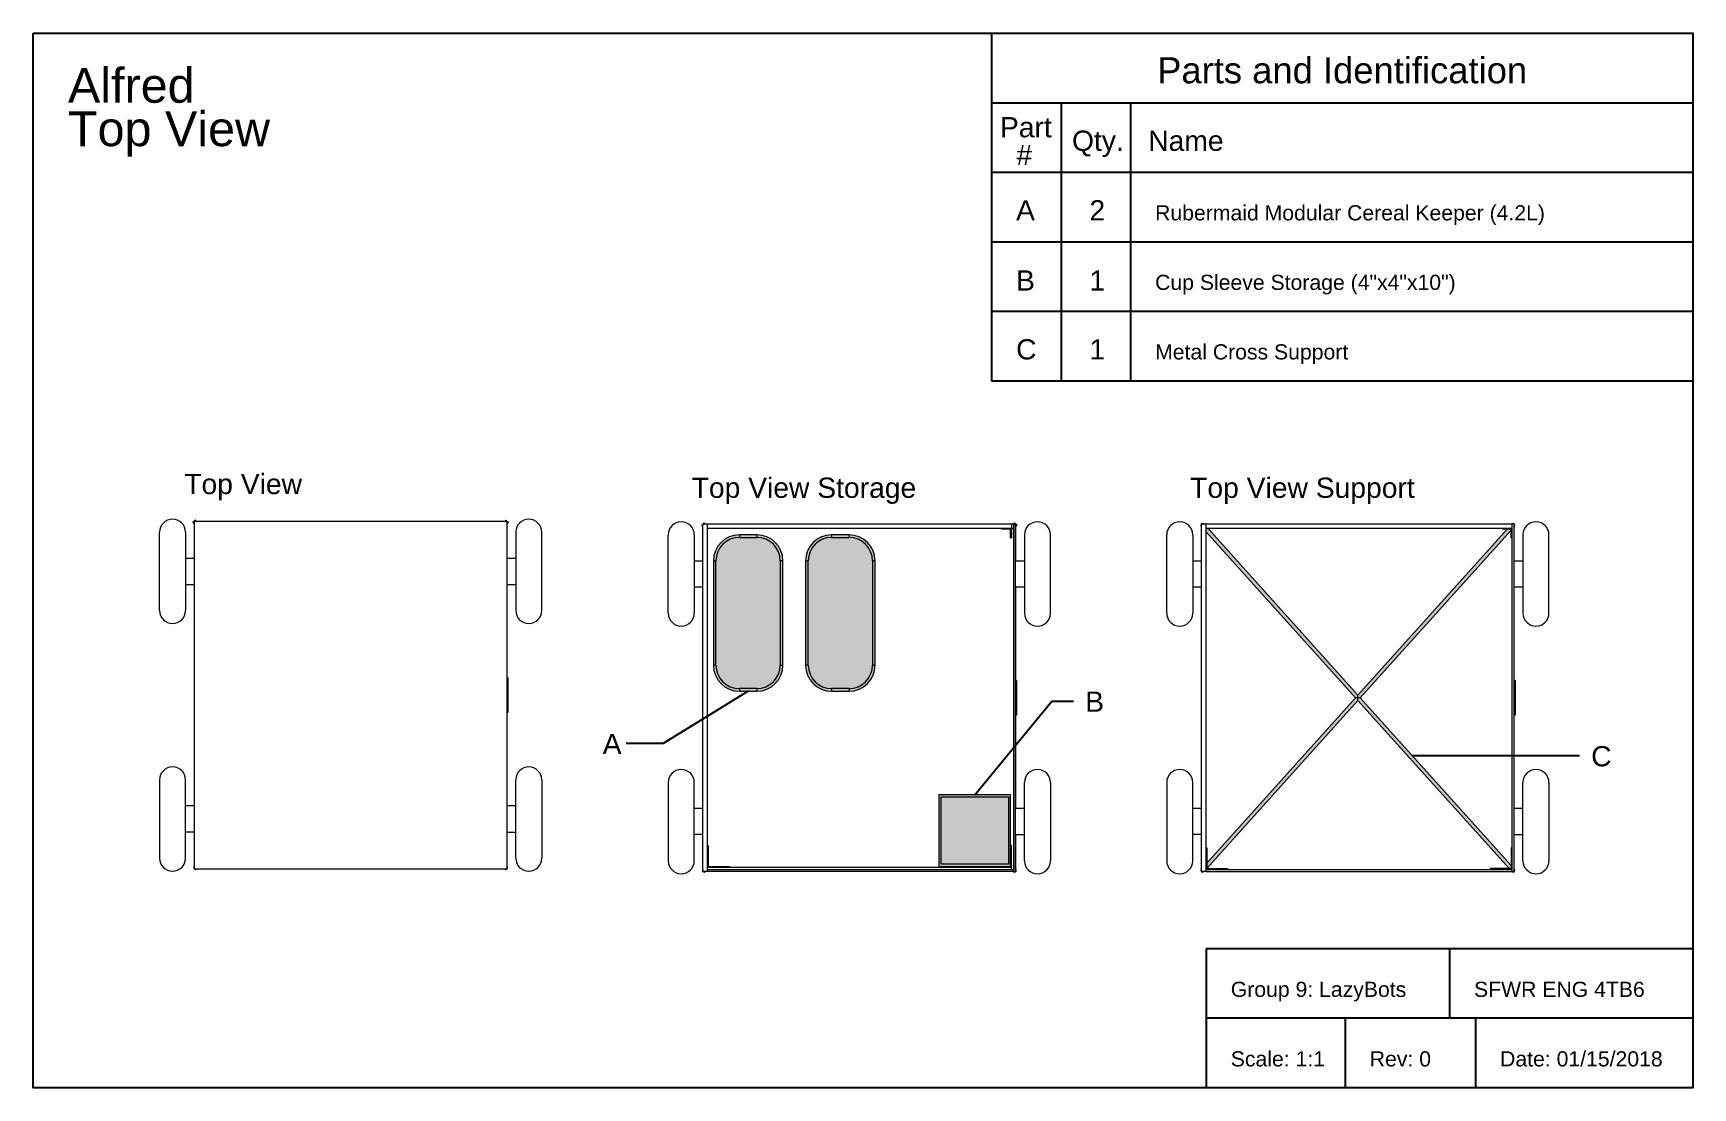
# Model space of a CAD drawing. Header units: inches. Extents: x 0 to 1256, y -61 to 0.
# Drawn here: x 422 to 517.5, y -60.7 to 0 of the extents above; entities that cross this region are included whole.
import ezdxf
from ezdxf.enums import TextEntityAlignment as Align

# ---------------------------------------------------------------- set-up
doc = ezdxf.new("R2010")
doc.units = ezdxf.units.IN
doc.header["$LTSCALE"] = 2
doc.header["$MEASUREMENT"] = 0
doc.styles.get("Standard").update_dxf_attribs({"font": 'arial.ttf'})

msp = doc.modelspace()

# ---------------------------------------------------------------- texts
for s, height, p in [('Alfred', 1.997584, (424.0142, -4)), ('Top View', 1.997584, (424.0142, -6.5)), ('Part', 1.163935, (477.64872, -5.99162)), ('Qty.', 1.163935, (481.79488, -6.77084)), ('Name', 1.163935, (486.18002, -6.77084)), ('#', 1.16393, (478.5943, -7.59185)), ('A', 1.16393, (478.57787, -10.77084)), ('2', 1.16393, (482.79862, -10.77084)), ('Rubermaid Modular Cereal Keeper (4.2L)', 0.8729512, (486.57787, -10.77084)), ('B', 1.16393, (478.57787, -14.80885)), ('1', 1.16393, (482.79862, -14.80885)), ('Cup Sleeve Storage (4"x4"x10")', 0.8729512, (486.57787, -14.77084)), ('C', 1.16393, (478.57787, -18.77084)), ('1', 1.16393, (482.79862, -18.77084)), ('Metal Cross Support', 0.8729512, (486.57787, -18.77084)), ('Top View', 1.163935, (430.70732, -26.51819)), ('Top View Storage', 1.163935, (459.90674, -26.73457)), ('Top View Support', 1.163935, (488.59365, -26.73457)), ('B', 1.16393, (482.55415, -39.04235)), ('A', 1.16393, (454.78897, -41.47673)), ('C', 1.16393, (511.67142, -42.18194)), ('Group 9: LazyBots', 0.8729512, (490.93068, -55.44807)), ('SFWR ENG 4TB6', 0.8729512, (504.93068, -55.44807)), ('Scale: 1:1', 0.872951, (490.93068, -59.44807)), ('Rev: 0', 0.872951, (498.92978, -59.44807)), ('Date: 01/15/2018', 0.8729512, (506.42978, -59.44807))]:
    msp.add_text(s, height=height).set_placement(p)
msp.add_text('Parts and Identification', height=1.4981879).set_placement((497.34137, -3.33288), align=Align.BOTTOM_CENTER)

# ---------------------------------------------------------------- hatches: boundary and pattern name
at = {"true_color": 0x939598}
h = msp.add_hatch(color=252, dxfattribs=at)
h.dxf.hatch_style = 1
h.paths.add_polyline_path([(498.37921, -38.23785), (498.24467, -38.23785), (498.24467, -38.38733), (506.95264, -48.06285), (507.06442, -48.06285), (507.06442, -47.88809)])
h.paths.add_polyline_path([(507.2521, -48.09662), (507.23942, -48.08253), (507.23942, -48.23785), (507.11442, -48.23785), (507.11088, -48.23785, 0.94874011)])
h.paths.add_polyline_path([(489.24467, -48.10331), (489.23724, -48.09662, 0.41421356), (489.24467, -48.23785)])
h.paths.add_polyline_path([(489.24467, -48.08836), (489.23724, -48.09662), (489.24467, -48.10331)])
h.paths.add_polyline_path([(489.37846, -48.23785), (489.24467, -48.23785, 0.38372099)])
h.paths.add_polyline_path([(498.24467, -38.38733), (498.24467, -38.23785), (498.11014, -38.23785), (489.54467, -47.75503), (489.54467, -48.054)])
h.paths.add_polyline_path([(507.06442, -28.58761), (507.06442, -28.53785), (506.84014, -28.53785), (498.24467, -38.08836), (498.24467, -38.23785), (498.37921, -38.23785)])
h.paths.add_polyline_path([(489.60421, -28.48785), (489.49467, -28.48785), (489.49467, -28.66511), (498.11014, -38.23785), (498.24467, -38.23785), (498.24467, -38.08836)])
h.paths.add_polyline_path([(507.11088, -28.23785), (507.11442, -28.23785), (507.23942, -28.23785), (507.23942, -28.39317), (507.2521, -28.37908, 0.94874011)])
h.paths.add_polyline_path([(489.24467, -28.23785), (489.37846, -28.23785, 0.38372099)])
h.paths.add_polyline_path([(489.24467, -28.23785, 0.41421356), (489.23724, -28.37908), (489.24467, -28.38733)])
h = msp.add_hatch(color=252, dxfattribs=at)
h.dxf.hatch_style = 1
h.paths.add_polyline_path([(470.31403, -30.36161, 0.41421356), (468.96403, -29.01161), (467.96403, -29.01161, 0.41421356), (466.61403, -30.36161), (466.61403, -36.36161, 0.41421356), (467.96403, -37.71161), (468.96403, -37.71161, 0.41421356), (470.31403, -36.36161)])
h.paths.add_polyline_path([(465.00726, -30.36161, 0.41421356), (463.65726, -29.01161), (462.65726, -29.01161, 0.41421356), (461.30726, -30.36161), (461.30726, -36.36161, 0.41421356), (462.65726, -37.71161), (463.65726, -37.71161, 0.41421356), (465.00726, -36.36161)])
h.paths.add_polyline_path([(463.65726, -28.86161), (462.65726, -28.86161), (462.65726, -29.01161), (463.65726, -29.01161)])
h.paths.add_polyline_path([(463.65726, -28.86161), (463.65726, -29.01161, -0.41421356), (465.00726, -30.36161), (465.15726, -30.36161, 0.41421356)])
h.paths.add_polyline_path([(465.15726, -30.36161), (465.00726, -30.36161), (465.00726, -36.36161), (465.15726, -36.36161)])
h.paths.add_polyline_path([(466.61403, -30.36161), (466.46403, -30.36161), (466.46403, -36.36161), (466.61403, -36.36161)])
h.paths.add_polyline_path([(467.96403, -29.01161), (467.96403, -28.86161, 0.41421356), (466.46403, -30.36161), (466.61403, -30.36161, -0.41421356)])
h.paths.add_polyline_path([(468.96403, -28.86161), (467.96403, -28.86161), (467.96403, -29.01161), (468.96403, -29.01161)])
h.paths.add_polyline_path([(468.96403, -28.86161), (468.96403, -29.01161, -0.41421356), (470.31403, -30.36161), (470.46403, -30.36161, 0.41421356)])
h.paths.add_polyline_path([(470.46403, -30.36161), (470.31403, -30.36161), (470.31403, -36.36161), (470.46403, -36.36161)])
h.paths.add_polyline_path([(462.65726, -28.86161, 0.41421356), (461.15726, -30.36161), (461.30726, -30.36161, -0.41421356), (462.65726, -29.01161)])
h.paths.add_polyline_path([(461.30726, -30.36161), (461.15726, -30.36161), (461.15726, -36.36161), (461.30726, -36.36161)])
h.paths.add_polyline_path([(461.30726, -36.36161), (461.15726, -36.36161, 0.41421356), (462.65726, -37.86161), (462.65726, -37.71161, -0.41421356)])
h.paths.add_polyline_path([(463.65726, -37.71161), (462.65726, -37.71161), (462.65726, -37.86161), (463.65726, -37.86161)])
h.paths.add_polyline_path([(465.15726, -36.36161), (465.00726, -36.36161, -0.41421356), (463.65726, -37.71161), (463.65726, -37.86161, 0.41421356)])
h.paths.add_polyline_path([(467.96403, -37.71161, -0.41421356), (466.61403, -36.36161), (466.46403, -36.36161, 0.41421356), (467.96403, -37.86161)])
h.paths.add_polyline_path([(468.96403, -37.71161), (467.96403, -37.71161), (467.96403, -37.86161), (468.96403, -37.86161)])
h.paths.add_polyline_path([(470.46403, -36.36161), (470.31403, -36.36161, -0.41421356), (468.96403, -37.71161), (468.96403, -37.86161, 0.41421356)])
at = {"true_color": 0x636466}
h = msp.add_hatch(color=251, dxfattribs=at)
h.dxf.hatch_style = 1
h.paths.add_polyline_path([(478.13276, -43.93785), (474.25776, -43.93785), (474.25776, -47.81285), (478.13276, -47.81285)], flags=16)
h.paths.add_polyline_path([(474.13276, -43.81285), (474.13276, -47.93785), (478.25776, -47.93785), (478.25776, -43.81285)])
h = msp.add_hatch(color=251, dxfattribs=at)
h.dxf.hatch_style = 1
h.paths.add_polyline_path([(474.25776, -47.81285), (478.13276, -47.81285), (478.13276, -43.93785), (474.25776, -43.93785)])

# ---------------------------------------------------------------- linework, layer by layer
for p, q in [((477.16229, -4), (517.52045, -4)), ((481.16229, -4), (481.16229, -20)), ((485.16229, -4), (485.16229, -20)), ((477.16229, -8), (517.52045, -8)), ((477.16229, -12), (517.52045, -12)), ((477.16229, -16), (517.52045, -16)), ((477.16229, -20), (517.52045, -20)), ((517.5151, -52.67723), (489.5151, -52.67723)), ((489.5151, -52.67723), (489.5151, -60.67722)), ((503.5151, -52.67723), (503.5151, -56.67723)), ((517.5151, -56.67723), (489.5151, -56.67723)), ((497.5142, -56.67723), (497.5142, -60.67722)), ((505.0142, -56.67723), (505.0142, -60.67722))]:
    msp.add_line(p, q)
at = {"linetype": 'Continuous', "lineweight": 0}
for p, q in [((431.35834, -28.02147), (431.20968, -28.15526)), ((431.28401, -28.23785), (431.20968, -28.15526)), ((431.28401, -28.08836), (431.28401, -48.08836)), ((449.28401, -28.08836), (431.28401, -28.08836)), ((431.41855, -28.08836), (431.35834, -28.02147)), ((449.20968, -28.02147), (449.14948, -28.08836)), ((449.20968, -28.02147), (449.35834, -28.15526)), ((449.28401, -48.08836), (449.28401, -28.08836)), ((449.35834, -28.15526), (449.28401, -28.23785)), ((460.63209, -28.17095), (460.48343, -28.30474)), ((460.55776, -28.38733), (460.48343, -28.30474)), ((460.55776, -28.23785), (478.55776, -28.23785)), ((460.55776, -48.23785), (460.55776, -28.23785)), ((460.6923, -28.23785), (460.63209, -28.17095)), ((460.80776, -28.23785), (460.80776, -48.23785)), ((460.80776, -28.48785), (478.42751, -28.48785)), ((477.75776, -28.53785), (477.75776, -28.48785)), ((478.30776, -28.53785), (477.75776, -28.53785)), ((478.25776, -29.03785), (478.25776, -28.48785)), ((478.30776, -28.23785), (478.30776, -28.48785)), ((478.30776, -28.53785), (478.30776, -29.03785)), ((478.48343, -28.17095), (478.42323, -28.23785)), ((478.42751, -28.23785), (478.42751, -48.23785)), ((478.48343, -28.17095), (478.63209, -28.30474)), ((478.55251, -48.23785), (478.55251, -28.23785)), ((478.55776, -30.36285), (478.55776, -28.23785)), ((478.63209, -28.30474), (478.55776, -28.38733)), ((489.24467, -28.38733), (489.23724, -28.37908)), ((489.24467, -28.23785), (507.11442, -28.23785)), ((489.24467, -48.23785), (489.24467, -28.23785)), ((489.49467, -28.23785), (489.49467, -48.23785)), ((489.49467, -28.48785), (507.11442, -28.48785)), ((498.24467, -38.08836), (489.60421, -28.48785)), ((506.84014, -28.53785), (498.24467, -38.08836)), ((507.06442, -28.58761), (498.37921, -38.23785)), ((506.56442, -28.53785), (506.56442, -28.48785)), ((507.06442, -28.53785), (506.56442, -28.53785)), ((507.06442, -29.03785), (507.06442, -28.53785)), ((507.11442, -28.23785), (507.11442, -48.23785)), ((507.23942, -28.23785), (507.11442, -28.23785)), ((507.23942, -48.23785), (507.23942, -28.23785)), ((507.2521, -28.37908), (507.23942, -28.39317)), ((429.28401, -33.21336), (429.28401, -28.71336)), ((430.78401, -28.71336), (430.78401, -33.21336)), ((449.78401, -28.71336), (449.78401, -33.21336)), ((451.28401, -33.21336), (451.28401, -28.71336)), ((458.55776, -33.36285), (458.55776, -28.86285)), ((460.05776, -28.86285), (460.05776, -33.36285)), ((463.65726, -28.86161), (462.65726, -28.86161)), ((462.65726, -28.86161), (462.65726, -29.01161)), ((462.65726, -29.01161), (463.65726, -29.01161)), ((463.65726, -28.86161), (463.65726, -29.01161)), ((468.96403, -28.86161), (467.96403, -28.86161)), ((467.96403, -28.86161), (467.96403, -29.01161)), ((467.96403, -29.01161), (468.96403, -29.01161)), ((468.96403, -28.86161), (468.96403, -29.01161)), ((478.25776, -29.03785), (478.30776, -29.03785)), ((479.05776, -28.86285), (479.05776, -33.36285)), ((480.55776, -33.36285), (480.55776, -28.86285)), ((487.24467, -33.36285), (487.24467, -28.86285)), ((488.74467, -28.86285), (488.74467, -33.36285)), ((498.11014, -38.23785), (489.49467, -28.66511)), ((507.06442, -29.03785), (507.11442, -29.03785)), ((507.74467, -28.86285), (507.74467, -33.36285)), ((509.24467, -33.36285), (509.24467, -28.86285)), ((430.78401, -30.21336), (431.28401, -30.21336)), ((449.28401, -30.21336), (449.78401, -30.21336)), ((460.05776, -30.36285), (460.55776, -30.36285)), ((461.15726, -30.36161), (461.15726, -36.36161)), ((461.15726, -30.36161), (461.30726, -30.36161)), ((461.30726, -36.36161), (461.30726, -30.36161)), ((465.15726, -30.36161), (465.00726, -30.36161)), ((465.00726, -30.36161), (465.00726, -36.36161)), ((465.15726, -36.36161), (465.15726, -30.36161)), ((466.46403, -30.36161), (466.46403, -36.36161)), ((466.46403, -30.36161), (466.61403, -30.36161)), ((466.61403, -36.36161), (466.61403, -30.36161)), ((470.46403, -30.36161), (470.31403, -30.36161)), ((470.31403, -30.36161), (470.31403, -36.36161)), ((470.46403, -36.36161), (470.46403, -30.36161)), ((478.55251, -30.36285), (479.05776, -30.36285)), ((488.74467, -30.36285), (489.24467, -30.36285)), ((507.23942, -30.36285), (507.74467, -30.36285)), ((430.78401, -31.71336), (431.28401, -31.71336)), ((449.28401, -31.71336), (449.78401, -31.71336)), ((460.05776, -31.86285), (460.55776, -31.86285)), ((478.55251, -31.86285), (479.05776, -31.86285)), ((478.55776, -37.23785), (478.55776, -31.86285)), ((488.74467, -31.86285), (489.24467, -31.86285)), ((507.23942, -31.86285), (507.74467, -31.86285)), ((449.32876, -37.08836), (449.28401, -37.08836)), ((449.32876, -37.08836), (449.32876, -39.08836)), ((461.30726, -36.36161), (461.15726, -36.36161)), ((465.00726, -36.36161), (465.15726, -36.36161)), ((466.61403, -36.36161), (466.46403, -36.36161)), ((470.31403, -36.36161), (470.46403, -36.36161)), ((478.60251, -37.23785), (478.55251, -37.23785)), ((478.60251, -37.23785), (478.60251, -39.23785)), ((507.28942, -37.23785), (507.23942, -37.23785)), ((507.28942, -37.23785), (507.28942, -39.23785)), ((462.65726, -37.71161), (462.65726, -37.86161)), ((463.65726, -37.71161), (462.65726, -37.71161)), ((462.65726, -37.86161), (463.65726, -37.86161)), ((463.65726, -37.71161), (463.65726, -37.86161)), ((467.96403, -37.71161), (467.96403, -37.86161)), ((468.96403, -37.71161), (467.96403, -37.71161)), ((467.96403, -37.86161), (468.96403, -37.86161)), ((468.96403, -37.71161), (468.96403, -37.86161)), ((498.24467, -38.38733), (498.24467, -38.08836)), ((449.32876, -39.08836), (449.28401, -39.08836)), ((498.11014, -38.23785), (489.54467, -47.75503)), ((498.24467, -38.38733), (489.54467, -48.054)), ((498.37921, -38.23785), (498.11014, -38.23785)), ((506.95264, -48.06285), (498.24467, -38.38733)), ((507.06442, -47.88809), (498.37921, -38.23785)), ((478.60251, -39.23785), (478.55251, -39.23785)), ((478.55776, -44.61285), (478.55776, -39.23785)), ((507.28942, -39.23785), (507.23942, -39.23785)), ((429.28401, -42.96336), (429.28401, -47.46336)), ((430.78401, -47.46336), (430.78401, -42.96336)), ((449.78401, -47.46336), (449.78401, -42.96336)), ((451.28401, -42.96336), (451.28401, -47.46336)), ((458.55776, -43.11285), (458.55776, -47.61285)), ((460.05776, -47.61285), (460.05776, -43.11285)), ((474.13276, -43.81285), (474.13276, -47.93785)), ((478.25776, -43.81285), (474.13276, -43.81285)), ((478.25776, -47.93785), (478.25776, -43.81285)), ((479.05776, -47.61285), (479.05776, -43.11285)), ((480.55776, -43.11285), (480.55776, -47.61285)), ((487.24467, -43.11285), (487.24467, -47.61285)), ((488.74467, -47.61285), (488.74467, -43.11285)), ((507.74467, -47.61285), (507.74467, -43.11285)), ((509.24467, -43.11285), (509.24467, -47.61285)), ((431.28401, -44.46336), (430.78401, -44.46336)), ((449.78401, -44.46336), (449.28401, -44.46336)), ((460.55776, -44.61285), (460.05776, -44.61285)), ((474.25776, -43.93785), (478.13276, -43.93785)), ((474.25776, -47.81285), (474.25776, -43.93785)), ((478.13276, -43.93785), (478.13276, -47.81285)), ((479.05776, -44.61285), (478.55251, -44.61285)), ((489.24467, -44.61285), (488.74467, -44.61285)), ((507.74467, -44.61285), (507.23942, -44.61285)), ((431.28401, -45.96336), (430.78401, -45.96336)), ((449.28401, -45.96336), (449.78401, -45.96336)), ((460.55776, -46.11285), (460.05776, -46.11285)), ((460.80776, -46.73785), (460.85776, -46.73785)), ((460.85776, -46.73785), (460.85776, -47.93785)), ((478.30776, -46.73785), (478.25776, -46.73785)), ((478.30776, -48.11285), (478.30776, -46.73785)), ((478.55251, -46.11285), (479.05776, -46.11285)), ((478.55776, -48.23785), (478.55776, -46.11285)), ((489.24467, -46.11285), (488.74467, -46.11285)), ((507.23942, -46.11285), (507.74467, -46.11285)), ((489.49467, -46.86285), (489.54467, -46.86285)), ((489.54467, -46.86285), (489.54467, -48.06285)), ((507.06442, -46.86285), (507.06442, -48.06285)), ((507.11442, -46.86285), (507.06442, -46.86285)), ((431.28401, -47.93888), (431.27658, -47.94713)), ((431.28401, -47.95382), (431.27658, -47.94713)), ((431.28401, -48.08836), (449.28401, -48.08836)), ((449.29145, -47.94713), (449.28401, -47.93888)), ((449.28401, -47.95382), (449.29145, -47.94713)), ((460.55776, -48.08836), (460.55033, -48.09662)), ((460.55776, -48.10331), (460.55033, -48.09662)), ((478.55776, -48.23785), (460.55776, -48.23785)), ((460.80776, -47.98785), (478.30776, -47.98785)), ((460.80776, -48.11285), (478.42751, -48.11285)), ((460.85776, -47.93785), (462.05776, -47.93785)), ((462.05776, -47.93785), (462.05776, -47.98785)), ((474.13276, -47.93785), (478.25776, -47.93785)), ((478.13276, -47.81285), (474.25776, -47.81285)), ((477.05776, -47.93785), (477.05776, -47.98785)), ((478.56519, -48.09662), (478.55776, -48.08836)), ((478.55776, -48.10331), (478.56519, -48.09662)), ((489.24467, -48.08836), (489.23724, -48.09662)), ((489.24467, -48.10331), (489.23724, -48.09662)), ((489.49467, -48.23785), (489.24467, -48.23785)), ((489.49467, -48.11285), (507.11442, -48.11285)), ((489.49467, -48.23785), (507.11442, -48.23785)), ((489.54467, -48.06285), (490.74467, -48.06285)), ((490.74467, -48.06285), (490.74467, -48.11285)), ((505.86442, -48.06285), (505.86442, -48.11285)), ((507.06442, -48.06285), (505.86442, -48.06285)), ((507.11442, -48.23785), (507.23942, -48.23785)), ((507.2521, -48.09662), (507.23942, -48.08253))]:
    msp.add_line(p, q, dxfattribs=at)
msp.add_lwpolyline([(422.0142, 0), (517.52045, 0), (517.52045, -60.67722), (422.0142, -60.67722)], close=True)
for points in [[(477.16229, 0), (477.16229, -20)], [(463.15726, -37.86161), (458.26693, -40.86156), (456.13122, -40.86156)], [(476.19526, -43.81285), (480.6368, -38.42718), (481.88772, -38.42718)], [(501.37524, -41.56677), (511.00499, -41.56677)]]:
    msp.add_lwpolyline(points)
for centre, radius, start, end in [((430.03401, -28.71336), 0.75, 0, 180), ((450.53401, -28.71336), 0.75, 0, 180), ((459.30776, -28.86285), 0.75, 0, 180), ((479.80776, -28.86285), 0.75, 0, 180), ((487.99467, -28.86285), 0.75, 0, 180), ((489.31157, -28.31218), 0.1, 131.9872175, 221.9872175), ((489.31157, -28.31218), 0.1, 48.0142869, 131.9857131), ((507.17777, -28.31218), 0.1, 318.0127825, 131.9857131), ((508.49467, -28.86285), 0.75, 0, 180), ((462.65726, -30.36161), 1.5, 90, 180), ((462.65726, -30.36161), 1.35, 90, 180), ((463.65726, -30.36161), 1.5, 0, 90), ((463.65726, -30.36161), 1.35, 0, 90), ((467.96403, -30.36161), 1.5, 90, 180), ((467.96403, -30.36161), 1.35, 90, 180), ((468.96403, -30.36161), 1.5, 0, 90), ((468.96403, -30.36161), 1.35, 0, 90), ((430.03401, -33.21336), 0.75, 180, 0), ((450.53401, -33.21336), 0.75, 180, 0), ((459.30776, -33.36285), 0.75, 180, 0), ((479.80776, -33.36285), 0.75, 180, 0), ((487.99467, -33.36285), 0.75, 180, 0), ((508.49467, -33.36285), 0.75, 180, 0), ((462.65726, -36.36161), 1.5, 180, 270), ((462.65726, -36.36161), 1.35, 180, 270), ((463.65726, -36.36161), 1.35, 270, 0), ((463.65726, -36.36161), 1.5, 270, 0), ((467.96403, -36.36161), 1.5, 180, 270), ((467.96403, -36.36161), 1.35, 180, 270), ((468.96403, -36.36161), 1.35, 270, 0), ((468.96403, -36.36161), 1.5, 270, 0), ((430.03401, -42.96336), 0.75, 0, 180), ((450.53401, -42.96336), 0.75, 0, 180), ((459.30776, -43.11285), 0.75, 0, 180), ((479.80776, -43.11285), 0.75, 0, 180), ((487.99467, -43.11285), 0.75, 0, 180), ((508.49467, -43.11285), 0.75, 0, 180), ((430.03401, -47.46336), 0.75, 180, 0), ((450.53401, -47.46336), 0.75, 180, 0), ((459.30776, -47.61285), 0.75, 180, 0), ((479.80776, -47.61285), 0.75, 180, 0), ((487.99467, -47.61285), 0.75, 180, 0), ((508.49467, -47.61285), 0.75, 180, 0), ((431.35091, -48.01403), 0.1, 138.0127825, 228.0127825), ((431.35091, -48.01403), 0.1, 228.0142869, 311.9857131), ((449.21712, -48.01403), 0.1, 228.0142869, 311.9857131), ((449.21712, -48.01403), 0.1, 311.9872175, 41.9872175), ((460.62466, -48.16352), 0.1, 138.0127825, 228.0127825), ((460.62466, -48.16352), 0.1, 228.0142869, 311.9857131), ((478.49086, -48.16352), 0.1, 228.0142869, 311.9857131), ((478.49086, -48.16352), 0.1, 311.9872175, 41.9872175), ((489.31157, -48.16352), 0.1, 138.0127825, 228.0127825), ((489.31157, -48.16352), 0.1, 228.0142869, 311.9857131), ((507.17777, -48.16352), 0.1, 228.0142869, 41.9872175)]:
    msp.add_arc(centre, radius, start, end, dxfattribs=at)

msp.set_redraw_order([(e.dxf.handle, doc.entitydb.next_handle()) for e in msp.query("TEXT MTEXT ATTDEF DIMENSION ARC_DIMENSION")])  # texts and dimensions are drawn at this point

doc.saveas('drawing.dxf')
